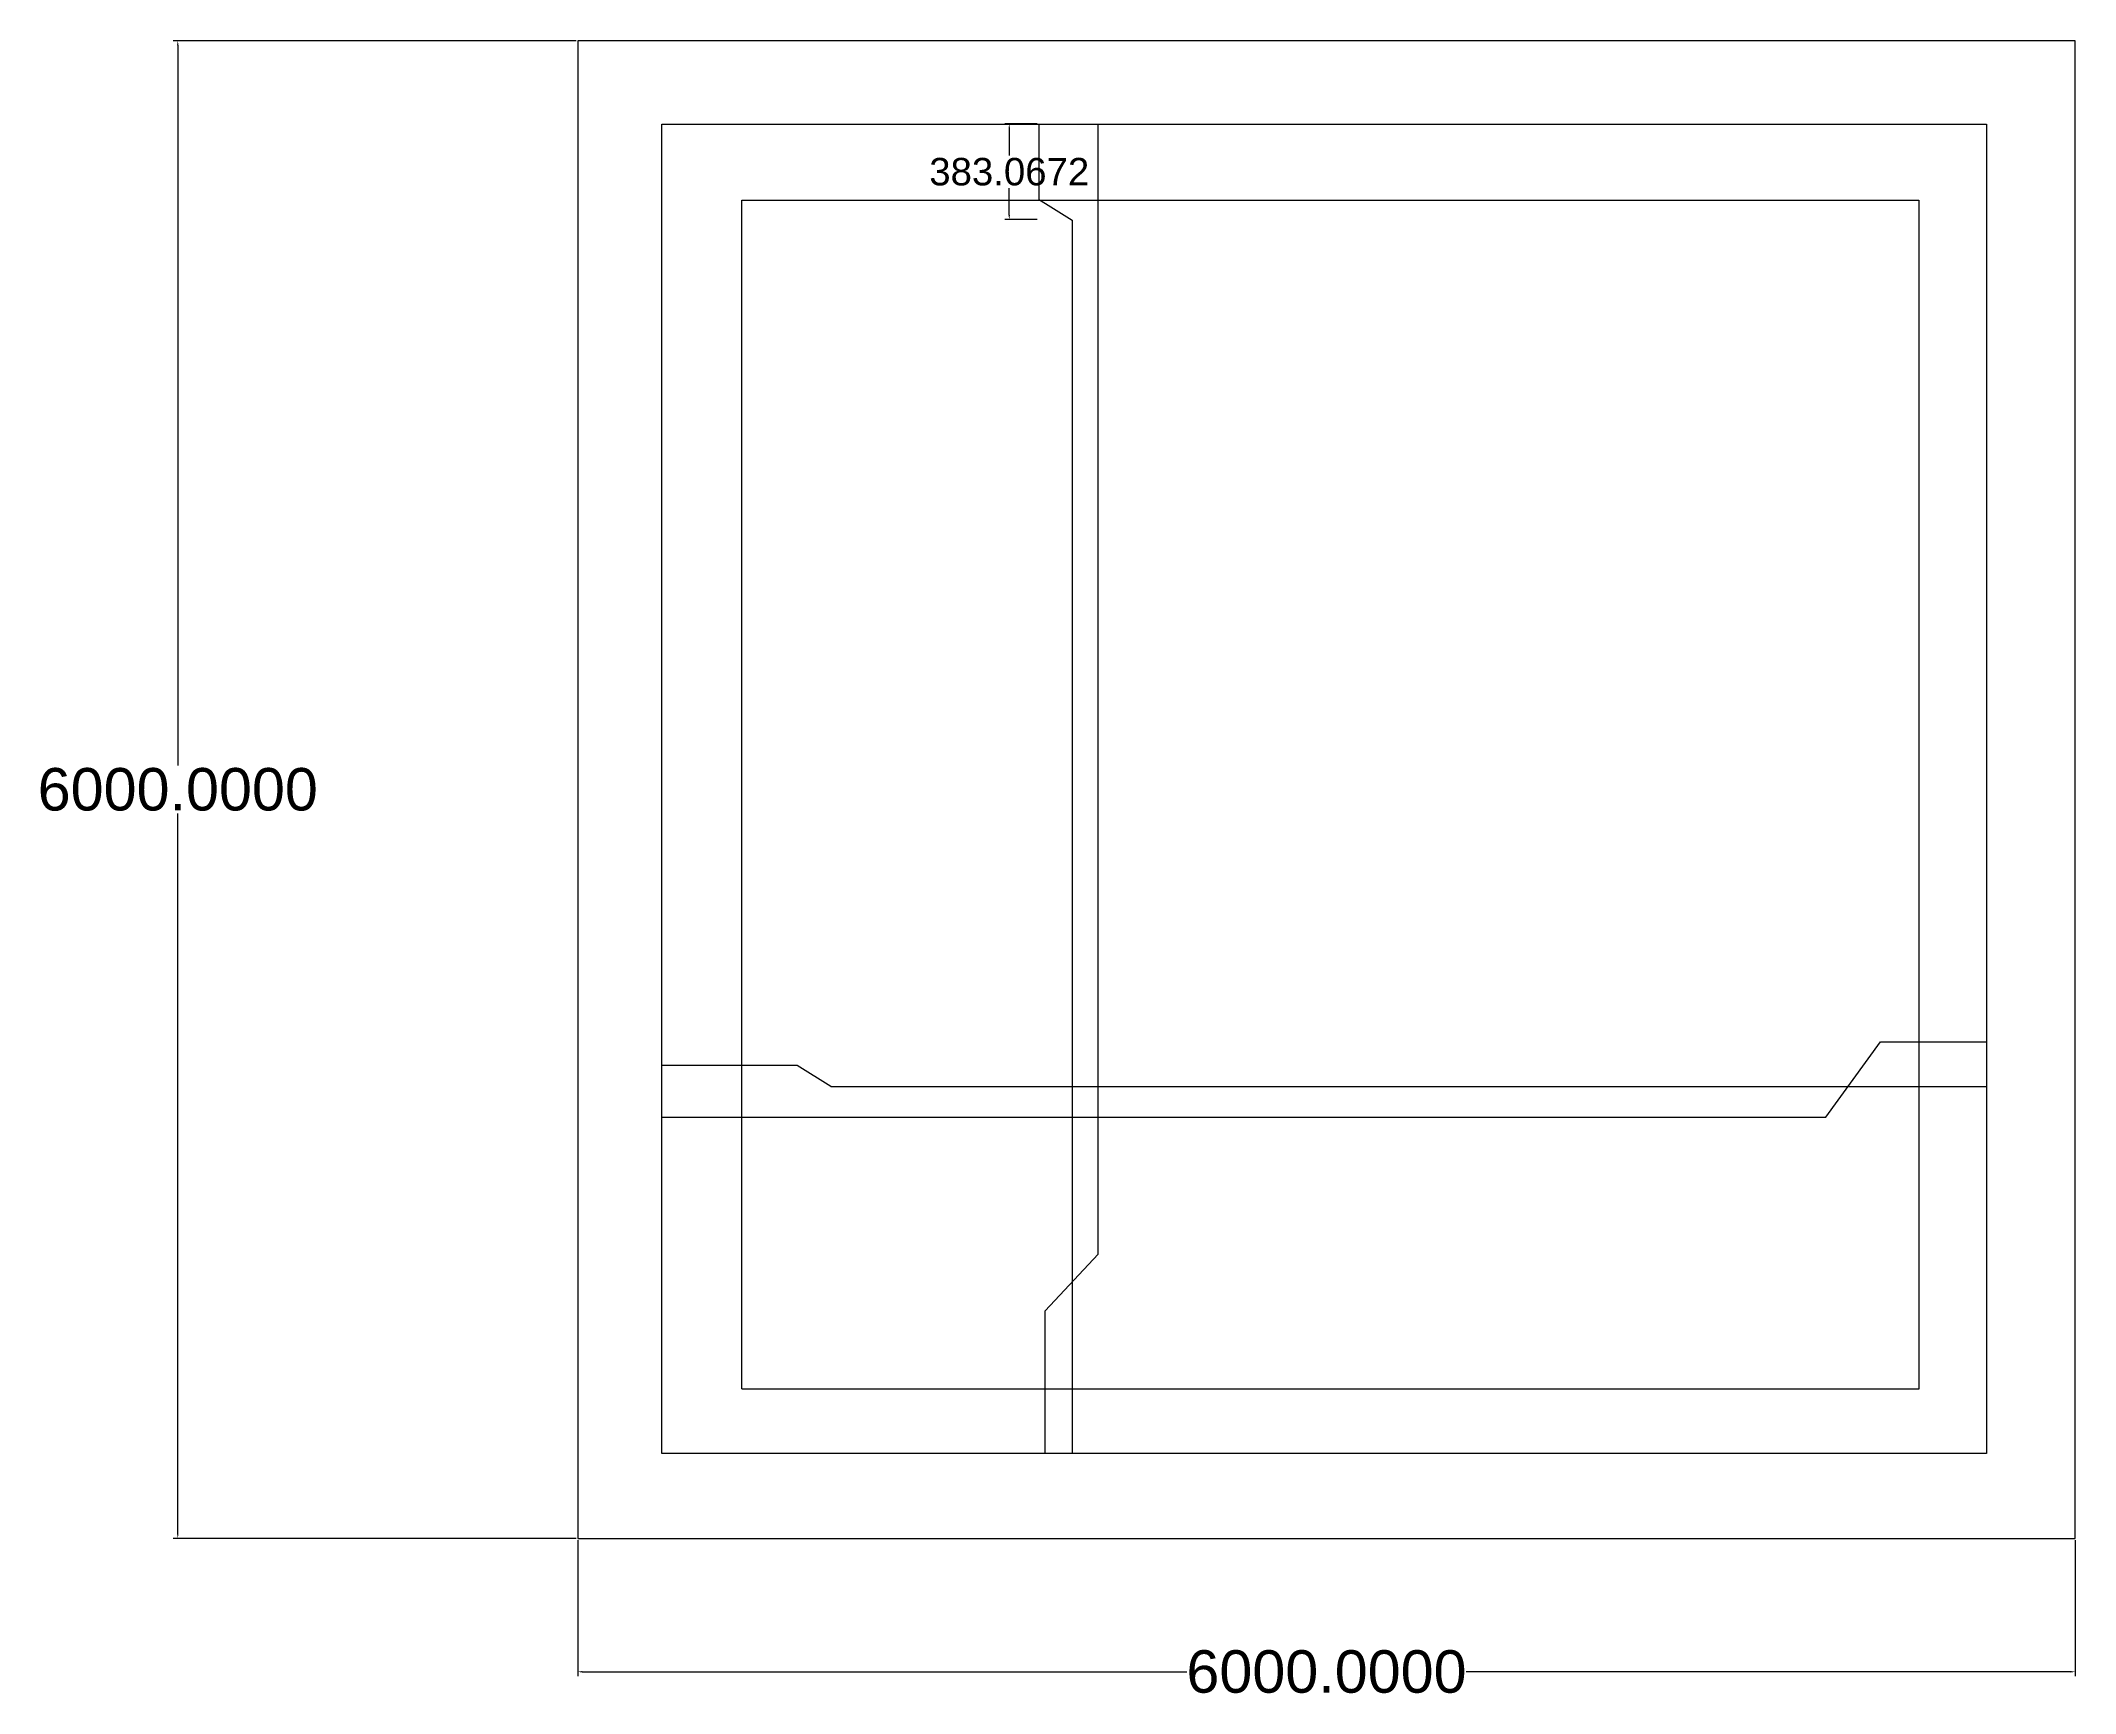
# Model space of a CAD drawing. Header units: metres. Extents: x -2370498 to 1228044, y -644254 to 236701.
# Drawn here: x 669555 to 677707, y -30421 to -23801 of the extents above; entities that cross this region are included whole.
import ezdxf

# ---------------------------------------------------------------- set-up
doc = ezdxf.new("R2010")
doc.units = ezdxf.units.M
doc.header["$MEASUREMENT"] = 0
doc.linetypes.add('AI9-LType1', pattern=[0.879429, 0.586286, -0.293143])
doc.layers.add('Beam', color=6, linetype='Continuous')
doc.styles.get("Standard").update_dxf_attribs({"font": 'arial.ttf'})
doc.dimstyles.new('Annotative', dxfattribs={"dimscale": 0, "dimtxt": 0.18, "dimasz": 0.18, "dimexe": 0.18, "dimexo": 0.0625, "dimgap": 0.09, "dimtad": 0, "dimtih": 1, "dimtoh": 1, "dimdec": 4, "dimzin": 0, "dimdsep": 46, "dimtxsty": 'Standard', "dimcen": 0.09, "dimadec": 0, "dimazin": 0, "dimtfac": 1, "dimtdec": 4, "dimtofl": 0, "dimtmove": 0, "dimatfit": 3, "dimfxl": 1, "dimtolj": 1, "dimtzin": 0, "dimarcsym": 0})

# ---------------------------------------------------------------- blocks, each defined once
blk = doc.blocks.new('*D440')
at = {"layer": 'Beam', "color": 0, "lineweight": -2, "transparency": 16777216}
for p, q in [((671706.8, -29807.3), (671706.8, -30353.1)), ((677706.8, -29807.3), (677706.8, -30353.1)), ((671724.8, -30335.1), (674146.7, -30335.1)), ((677688.8, -30335.1), (675267, -30335.1))]:
    blk.add_line(p, q, dxfattribs=at)
at = {"layer": 'Beam', "color": 0, "transparency": 16777216}
for points in [[(671724.8, -30332.1), (671724.8, -30338.1), (671706.8, -30335.1)], [(677688.8, -30332.1), (677688.8, -30338.1), (677706.8, -30335.1)]]:
    blk.add_solid(points, dxfattribs=at)
at = {"layer": 'Defpoints', "color": 0, "transparency": 16777216}
for p in [(671706.8, -29801), (677706.8, -29801), (677706.8, -30335.1)]:
    blk.add_point(p, dxfattribs=at)
at = {"layer": 'Beam', "color": 0, "transparency": 16777216, "insert": (674706.8, -30335.1), "char_height": 18, "attachment_point": 5}
blk.add_mtext('\\A1;{\\H9.44444x;6000.0000}', dxfattribs=at)
blk = doc.blocks.new('*D441')
at = {"layer": 'Beam', "color": 0, "lineweight": -2, "transparency": 16777216}
for p, q in [((671700.6, -23801), (670086.6, -23801)), ((670104.6, -23819), (670104.6, -26705.2)), ((670104.6, -29783), (670104.6, -26896.8)), ((671700.6, -29801), (670086.6, -29801))]:
    blk.add_line(p, q, dxfattribs=at)
at = {"layer": 'Beam', "color": 0, "transparency": 16777216}
for points in [[(670101.6, -23819), (670107.6, -23819), (670104.6, -23801)], [(670101.6, -29783), (670107.6, -29783), (670104.6, -29801)]]:
    blk.add_solid(points, dxfattribs=at)
at = {"layer": 'Defpoints', "color": 0, "transparency": 16777216}
for p in [(671706.8, -23801), (670104.6, -29801), (671706.8, -29801)]:
    blk.add_point(p, dxfattribs=at)
at = {"layer": 'Beam', "color": 0, "transparency": 16777216, "insert": (670104.6, -26801), "char_height": 18, "attachment_point": 5}
blk.add_mtext('\\A1;{\\H9.44444x;6000.0000}', dxfattribs=at)
blk = doc.blocks.new('*D454')
at = {"layer": 'Beam', "color": 0, "lineweight": -2, "transparency": 16777216}
for p, q in [((673547.7, -24134.7), (673417.8, -24134.7)), ((673435.8, -24152.7), (673435.8, -24261.1)), ((673435.8, -24499.8), (673435.8, -24391.5)), ((673547.7, -24517.8), (673417.8, -24517.8))]:
    blk.add_line(p, q, dxfattribs=at)
at = {"layer": 'Beam', "color": 0, "transparency": 16777216}
for points in [[(673432.8, -24152.7), (673438.8, -24152.7), (673435.8, -24134.7)], [(673432.8, -24499.8), (673438.8, -24499.8), (673435.8, -24517.8)]]:
    blk.add_solid(points, dxfattribs=at)
at = {"layer": 'Defpoints', "color": 0, "transparency": 16777216}
for p in [(673554, -24134.7), (673435.8, -24517.8), (673554, -24517.8)]:
    blk.add_point(p, dxfattribs=at)
at = {"layer": 'Beam', "color": 0, "transparency": 16777216, "insert": (673435.8, -24326.3), "char_height": 18, "attachment_point": 5}
blk.add_mtext('\\A1;{\\H6.11111x;383.0672}', dxfattribs=at)

msp = doc.modelspace()

# ---------------------------------------------------------------- linework, layer by layer
at = {"layer": 'Beam', "color": 7}
for p, q in [((673553.95314, -24134.72072), (673553.95314, -24435.7008)), ((673792.05102, -28662.52513), (673792.05102, -24134.72072)), ((673553.95314, -24435.7008), (673553.95314, -24435.7008)), ((673553.95314, -24435.7008), (673557.61059, -24438.16691)), ((673557.61059, -24438.16691), (673580.80446, -24453.80587)), ((673580.80446, -24453.80587), (673687.95271, -24519.33641)), ((673687.95271, -24519.33641), (673687.95271, -29461.01502)), ((676707.80887, -28112.68652), (676926.33618, -27811.25057)), ((676926.33618, -27811.25057), (677350.92124, -27811.25057)), ((672586.52546, -27906.66929), (672044.58117, -27906.66929)), ((672720.70196, -27990.91452), (672586.52546, -27906.66929)), ((672720.70196, -27990.91452), (677350.92124, -27990.91452)), ((672044.58117, -28112.68652), (672363.70196, -28112.68652)), ((672363.70196, -28112.68652), (672720.70196, -28112.68652)), ((672720.70196, -28112.68652), (676707.80887, -28112.68652)), ((673579.89751, -28889.12774), (673792.05102, -28662.52513)), ((673579.89751, -29461.01502), (673579.89751, -28889.12774))]:
    msp.add_line(p, q, dxfattribs=at)
for points in [[(671706.83543, -29801.00787), (677706.83543, -29801.00787), (677706.83543, -23801.00787), (671706.83543, -23801.00787)], [(672044.58117, -24134.72072), (677350.92124, -24134.72072), (677350.92124, -29461.01502), (672044.58117, -29461.01502)]]:
    msp.add_lwpolyline(points, close=True, dxfattribs=at)
at = {"layer": 'Beam', "color": 7, "linetype": 'AI9-LType1'}
msp.add_lwpolyline([(672364.14821, -24439.18269), (677079.32882, -24439.18269), (677079.32882, -29203.02289), (672364.14821, -29203.02289)], close=True, dxfattribs=at)

# ---------------------------------------------------------------- dimensions: what is measured, and where the dimension line sits
at = {"layer": 'Beam', "color": 7}
for base, p1, p2, text, picture, middle in [((670104.57116, -29801.00787), (671706.83543, -23801.00787), (671706.83543, -29801.00787), '{\\H9.44444x;<>}', '*D441', (670104.57116, -26801.00787)), ((673435.75975, -24517.78789), (673553.95314, -24134.72072), (673553.95314, -24517.78789), '{\\H6.11111x;<>}', '*D454', (673435.75975, -24326.25431))]:
    dim = msp.add_linear_dim(base=base, p1=p1, p2=p2, angle=90, text=text, dimstyle='Annotative', dxfattribs=at)
    dim.commit()
    dim.dimension.update_dxf_attribs({"geometry": picture, "text_midpoint": middle})
dim = msp.add_linear_dim(base=(677706.83543, -30335.11251), p1=(671706.83543, -29801.00787), p2=(677706.83543, -29801.00787), text='{\\H9.44444x;<>}', dimstyle='Annotative', dxfattribs=at)
dim.commit()
dim.dimension.update_dxf_attribs({"geometry": '*D440', "text_midpoint": (674706.83543, -30335.11251)})

doc.saveas('drawing.dxf')
